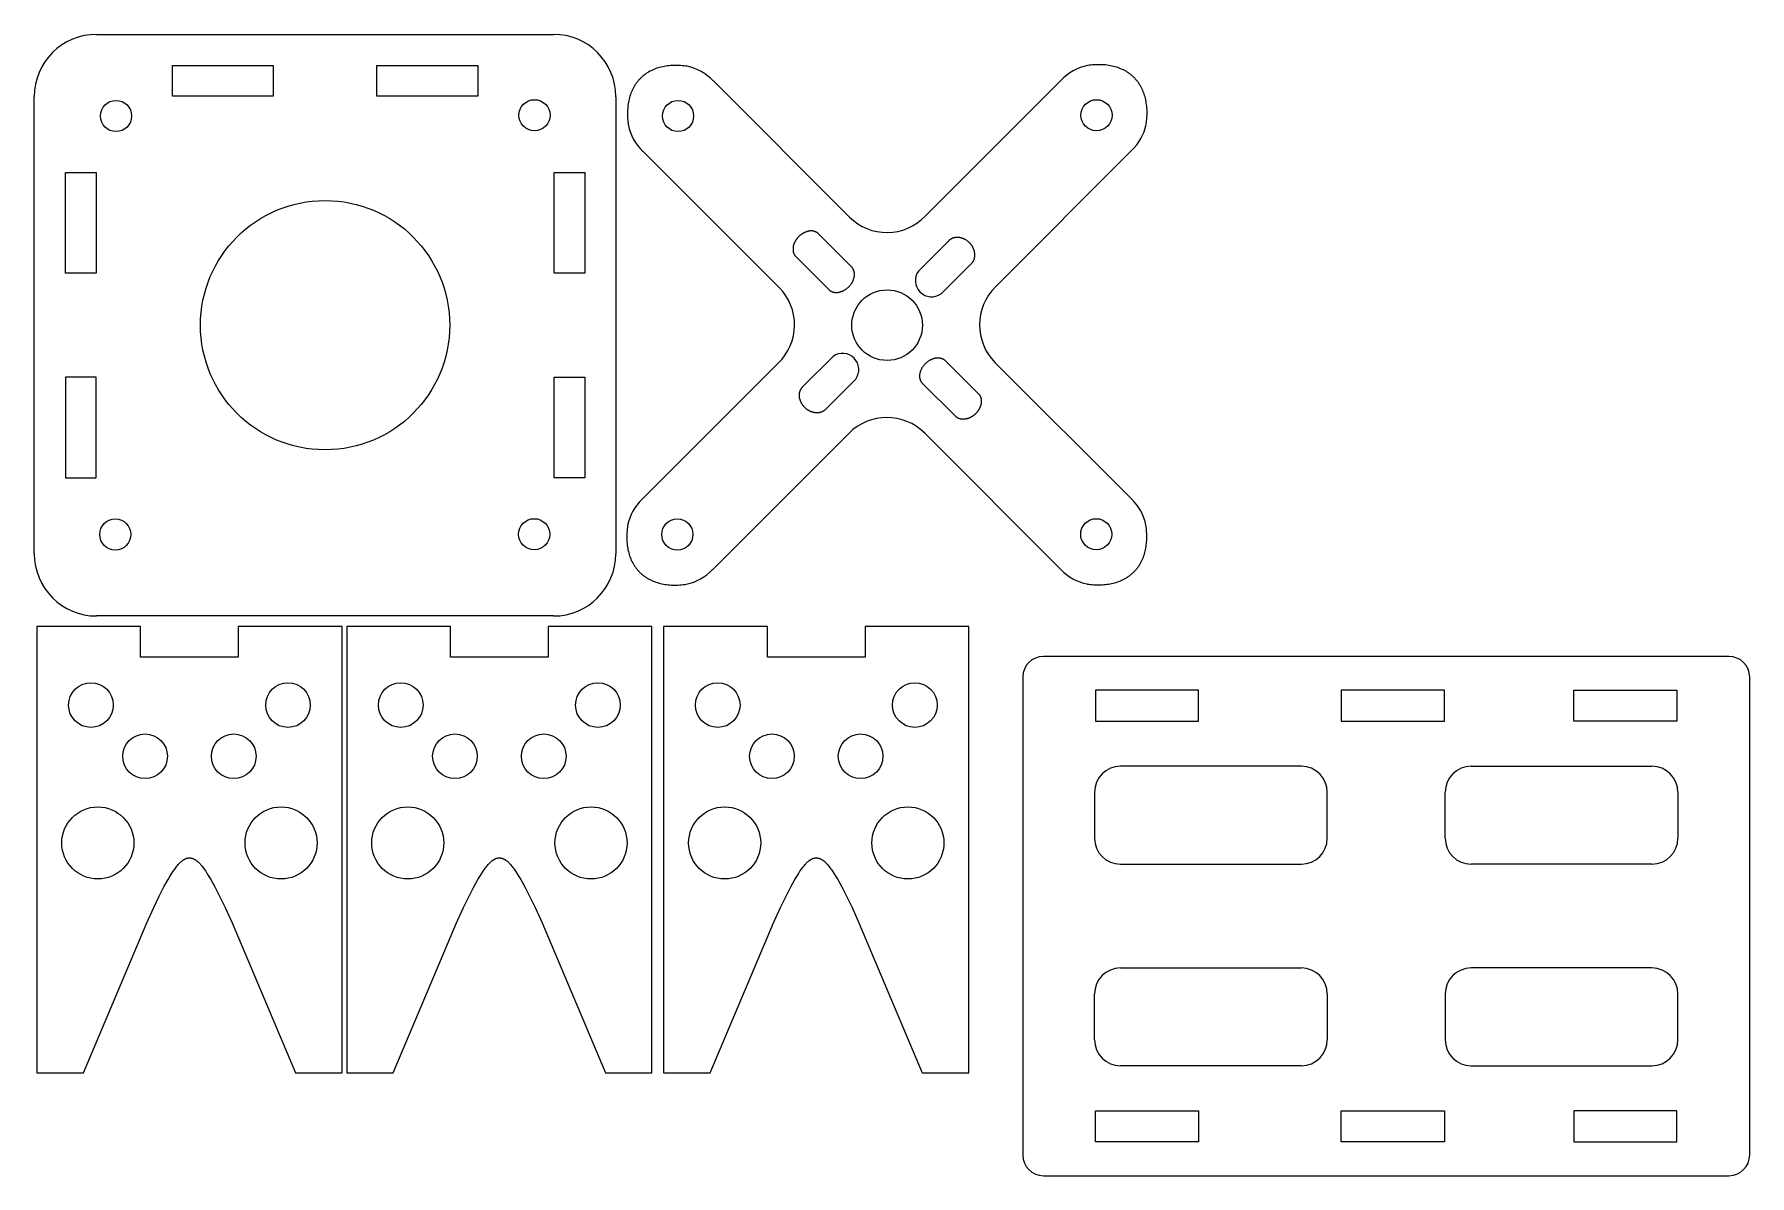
# Model space of a CAD drawing. Extents: x -44 to 122, y -51 to 59.
import ezdxf

# ---------------------------------------------------------------- set-up
doc = ezdxf.new("R2010")
doc.units = 0
doc.layers.get('0').update_dxf_attribs({"linetype": 'CONTINUOUS'})
doc.layers.add('DEFAULT', color=1, linetype='CONTINUOUS')

msp = doc.modelspace()

# ---------------------------------------------------------------- linework, layer by layer
for p, q in [((29.93, 39.65), (29.91, 39.63)), ((29.96, 39.68), (29.93, 39.65)), ((29.99, 39.71), (29.96, 39.68)), ((30.02, 39.74), (29.99, 39.71)), ((30.05, 39.76), (30.02, 39.74)), ((30.08, 39.79), (30.05, 39.76)), ((30.11, 39.81), (30.08, 39.79)), ((30.14, 39.83), (30.11, 39.81)), ((30.17, 39.86), (30.14, 39.83)), ((30.2, 39.88), (30.17, 39.86)), ((30.23, 39.9), (30.2, 39.88)), ((30.26, 39.92), (30.23, 39.9)), ((30.3, 39.94), (30.26, 39.92)), ((30.33, 39.96), (30.3, 39.94)), ((30.36, 39.98), (30.33, 39.96)), ((30.39, 40), (30.36, 39.98)), ((30.42, 40.02), (30.39, 40)), ((30.46, 40.03), (30.42, 40.02)), ((30.49, 40.05), (30.46, 40.03)), ((30.52, 40.06), (30.49, 40.05)), ((30.55, 40.08), (30.52, 40.06)), ((30.59, 40.09), (30.55, 40.08)), ((30.62, 40.1), (30.59, 40.09)), ((30.65, 40.11), (30.62, 40.1)), ((30.69, 40.13), (30.65, 40.11)), ((30.72, 40.14), (30.69, 40.13)), ((30.75, 40.15), (30.72, 40.14)), ((30.79, 40.16), (30.75, 40.15)), ((30.82, 40.16), (30.79, 40.16)), ((30.85, 40.17), (30.82, 40.16)), ((30.88, 40.18), (30.85, 40.17)), ((30.92, 40.18), (30.88, 40.18)), ((30.95, 40.19), (30.92, 40.18)), ((30.98, 40.19), (30.95, 40.19)), ((31.01, 40.2), (30.98, 40.19)), ((31.05, 40.2), (31.01, 40.2)), ((31.08, 40.2), (31.05, 40.2)), ((31.11, 40.2), (31.08, 40.2)), ((31.14, 40.2), (31.11, 40.2)), ((31.17, 40.2), (31.14, 40.2)), ((31.2, 40.2), (31.17, 40.2)), ((31.24, 40.2), (31.2, 40.2)), ((31.27, 40.2), (31.24, 40.2)), ((31.3, 40.19), (31.27, 40.2)), ((31.33, 40.19), (31.3, 40.19)), ((31.36, 40.18), (31.33, 40.19)), ((31.39, 40.18), (31.36, 40.18)), ((31.42, 40.17), (31.39, 40.18)), ((31.45, 40.16), (31.42, 40.17)), ((31.47, 40.15), (31.45, 40.16)), ((31.5, 40.14), (31.47, 40.15)), ((31.53, 40.13), (31.5, 40.14)), ((31.56, 40.12), (31.53, 40.13)), ((31.58, 40.11), (31.56, 40.12)), ((31.61, 40.1), (31.58, 40.11)), ((31.64, 40.09), (31.61, 40.1)), ((31.66, 40.07), (31.64, 40.09)), ((31.69, 40.06), (31.66, 40.07)), ((31.71, 40.04), (31.69, 40.06)), ((31.74, 40.02), (31.71, 40.04)), ((31.76, 40.01), (31.74, 40.02)), ((31.78, 39.99), (31.76, 40.01)), ((31.81, 39.97), (31.78, 39.99)), ((31.83, 39.95), (31.81, 39.97)), ((31.85, 39.93), (31.83, 39.95)), ((35.03, 36.75), (31.85, 39.93)), ((29.4, 38.64), (29.39, 38.61)), ((29.39, 38.61), (29.39, 38.57)), ((29.39, 38.57), (29.39, 38.54)), ((29.39, 38.54), (29.39, 38.51)), ((29.39, 38.51), (29.39, 38.48)), ((29.39, 38.48), (29.39, 38.45)), ((29.39, 38.45), (29.39, 38.41)), ((29.39, 38.41), (29.39, 38.38)), ((29.39, 38.38), (29.39, 38.35)), ((29.39, 38.35), (29.39, 38.32)), ((29.39, 38.32), (29.4, 38.29)), ((29.41, 38.7), (29.4, 38.67)), ((29.4, 38.67), (29.4, 38.64)), ((29.4, 38.29), (29.4, 38.26)), ((29.4, 38.26), (29.4, 38.23)), ((29.4, 38.23), (29.41, 38.2)), ((29.42, 38.74), (29.41, 38.7)), ((29.41, 38.2), (29.42, 38.17)), ((29.43, 38.8), (29.42, 38.77)), ((29.42, 38.77), (29.42, 38.74)), ((29.42, 38.17), (29.43, 38.14)), ((29.44, 38.83), (29.43, 38.8)), ((29.43, 38.14), (29.43, 38.11)), ((29.43, 38.11), (29.44, 38.08)), ((29.45, 38.87), (29.44, 38.83)), ((29.44, 38.08), (29.45, 38.06)), ((29.46, 38.9), (29.45, 38.87)), ((29.45, 38.06), (29.46, 38.03)), ((29.47, 38.93), (29.46, 38.9)), ((29.46, 38.03), (29.48, 38)), ((29.48, 38.97), (29.47, 38.93)), ((29.5, 39), (29.48, 38.97)), ((29.48, 38), (29.49, 37.98)), ((29.51, 39.03), (29.5, 39)), ((29.52, 39.06), (29.51, 39.03)), ((29.54, 39.1), (29.52, 39.06)), ((29.55, 39.13), (29.54, 39.1)), ((29.57, 39.16), (29.55, 39.13)), ((29.59, 39.19), (29.57, 39.16)), ((29.61, 39.23), (29.59, 39.19)), ((29.62, 39.26), (29.61, 39.23)), ((29.64, 39.29), (29.62, 39.26)), ((29.66, 39.32), (29.64, 39.29)), ((29.69, 39.35), (29.66, 39.32)), ((29.71, 39.39), (29.69, 39.35)), ((29.73, 39.42), (29.71, 39.39)), ((29.75, 39.45), (29.73, 39.42)), ((29.78, 39.48), (29.75, 39.45)), ((29.8, 39.51), (29.78, 39.48)), ((29.83, 39.54), (29.8, 39.51)), ((29.85, 39.57), (29.83, 39.54)), ((29.88, 39.6), (29.85, 39.57)), ((29.91, 39.63), (29.88, 39.6)), ((44.38, 39.25), (41.46, 36.34)), ((44.41, 39.28), (44.38, 39.25)), ((44.43, 39.3), (44.41, 39.28)), ((44.45, 39.32), (44.43, 39.3)), ((44.48, 39.34), (44.45, 39.32)), ((44.51, 39.36), (44.48, 39.34)), ((44.53, 39.38), (44.51, 39.36)), ((44.56, 39.4), (44.53, 39.38)), ((44.59, 39.41), (44.56, 39.4)), ((44.61, 39.43), (44.59, 39.41)), ((44.64, 39.45), (44.61, 39.43)), ((44.67, 39.46), (44.64, 39.45)), ((44.7, 39.47), (44.67, 39.46)), ((44.73, 39.49), (44.7, 39.47)), ((44.76, 39.5), (44.73, 39.49)), ((44.79, 39.51), (44.76, 39.5)), ((44.82, 39.52), (44.79, 39.51)), ((44.85, 39.53), (44.82, 39.52)), ((44.88, 39.54), (44.85, 39.53)), ((44.91, 39.55), (44.88, 39.54)), ((44.95, 39.55), (44.91, 39.55)), ((44.98, 39.56), (44.95, 39.55)), ((45.01, 39.56), (44.98, 39.56)), ((45.04, 39.57), (45.01, 39.56)), ((45.07, 39.57), (45.04, 39.57)), ((45.11, 39.58), (45.07, 39.57)), ((45.14, 39.58), (45.11, 39.58)), ((45.17, 39.58), (45.14, 39.58)), ((45.21, 39.58), (45.17, 39.58)), ((45.24, 39.58), (45.21, 39.58)), ((45.27, 39.58), (45.24, 39.58)), ((45.31, 39.58), (45.27, 39.58)), ((45.34, 39.57), (45.31, 39.58)), ((45.38, 39.57), (45.34, 39.57)), ((45.41, 39.56), (45.38, 39.57)), ((45.44, 39.56), (45.41, 39.56)), ((45.48, 39.55), (45.44, 39.56)), ((45.51, 39.55), (45.48, 39.55)), ((45.55, 39.54), (45.51, 39.55)), ((45.58, 39.53), (45.55, 39.54)), ((45.61, 39.52), (45.58, 39.53)), ((45.65, 39.51), (45.61, 39.52)), ((45.68, 39.5), (45.65, 39.51)), ((45.72, 39.49), (45.68, 39.5)), ((45.75, 39.48), (45.72, 39.49)), ((45.78, 39.46), (45.75, 39.48)), ((45.82, 39.45), (45.78, 39.46)), ((45.85, 39.43), (45.82, 39.45)), ((45.88, 39.42), (45.85, 39.43)), ((45.92, 39.4), (45.88, 39.42)), ((45.95, 39.38), (45.92, 39.4)), ((45.98, 39.37), (45.95, 39.38)), ((46.02, 39.35), (45.98, 39.37)), ((46.05, 39.33), (46.02, 39.35)), ((46.08, 39.31), (46.05, 39.33)), ((46.11, 39.29), (46.08, 39.31)), ((46.14, 39.27), (46.11, 39.29)), ((46.17, 39.24), (46.14, 39.27)), ((46.2, 39.22), (46.17, 39.24)), ((46.24, 39.19), (46.2, 39.22)), ((46.27, 39.17), (46.24, 39.19)), ((46.3, 39.14), (46.27, 39.17)), ((46.32, 39.12), (46.3, 39.14)), ((46.35, 39.09), (46.32, 39.12)), ((46.38, 39.06), (46.35, 39.09)), ((46.41, 39.03), (46.38, 39.06)), ((46.44, 39.01), (46.41, 39.03)), ((46.46, 38.98), (46.44, 39.01)), ((46.49, 38.95), (46.46, 38.98)), ((46.51, 38.92), (46.49, 38.95)), ((46.54, 38.89), (46.51, 38.92)), ((46.56, 38.85), (46.54, 38.89)), ((46.58, 38.82), (46.56, 38.85)), ((46.61, 38.79), (46.58, 38.82)), ((46.63, 38.76), (46.61, 38.79)), ((46.65, 38.73), (46.63, 38.76)), ((46.67, 38.7), (46.65, 38.73)), ((46.69, 38.66), (46.67, 38.7)), ((46.7, 38.63), (46.69, 38.66)), ((46.72, 38.6), (46.7, 38.63)), ((46.74, 38.56), (46.72, 38.6)), ((46.75, 38.53), (46.74, 38.56)), ((46.77, 38.5), (46.75, 38.53)), ((46.78, 38.46), (46.77, 38.5)), ((46.8, 38.43), (46.78, 38.46)), ((46.81, 38.4), (46.8, 38.43)), ((46.82, 38.36), (46.81, 38.4)), ((46.83, 38.33), (46.82, 38.36)), ((46.84, 38.3), (46.83, 38.33)), ((46.85, 38.26), (46.84, 38.3)), ((46.86, 38.23), (46.85, 38.26)), ((46.87, 38.19), (46.86, 38.23)), ((46.87, 38.16), (46.87, 38.19)), ((46.88, 38.12), (46.87, 38.16)), ((46.88, 38.09), (46.88, 38.12)), ((46.89, 38.06), (46.88, 38.09)), ((46.89, 38.02), (46.89, 38.06)), ((46.9, 37.99), (46.89, 38.02)), ((29.49, 37.98), (29.5, 37.95)), ((29.5, 37.95), (29.52, 37.92)), ((29.52, 37.92), (29.53, 37.9)), ((29.53, 37.9), (29.55, 37.87)), ((29.55, 37.87), (29.56, 37.85)), ((29.56, 37.85), (29.58, 37.83)), ((29.58, 37.83), (29.6, 37.8)), ((29.6, 37.8), (29.62, 37.78)), ((29.62, 37.78), (29.64, 37.76)), ((29.64, 37.76), (29.66, 37.74)), ((29.66, 37.74), (32.84, 34.55)), ((35.05, 36.73), (35.03, 36.75)), ((35.06, 36.72), (35.05, 36.73)), ((35.07, 36.7), (35.06, 36.72)), ((35.09, 36.69), (35.07, 36.7)), ((35.1, 36.67), (35.09, 36.69)), ((35.11, 36.66), (35.1, 36.67)), ((35.12, 36.64), (35.11, 36.66)), ((35.13, 36.63), (35.12, 36.64)), ((35.14, 36.61), (35.13, 36.63)), ((35.15, 36.6), (35.14, 36.61)), ((35.16, 36.58), (35.15, 36.6)), ((35.17, 36.56), (35.16, 36.58)), ((35.18, 36.55), (35.17, 36.56)), ((35.19, 36.53), (35.18, 36.55)), ((35.2, 36.51), (35.19, 36.53)), ((35.21, 36.49), (35.2, 36.51)), ((35.22, 36.48), (35.21, 36.49)), ((35.23, 36.46), (35.22, 36.48)), ((35.23, 36.44), (35.23, 36.46)), ((35.24, 36.42), (35.23, 36.44)), ((35.25, 36.4), (35.24, 36.42)), ((35.25, 36.38), (35.25, 36.4)), ((35.26, 36.37), (35.25, 36.38)), ((35.26, 36.35), (35.26, 36.37)), ((35.27, 36.33), (35.26, 36.35)), ((43.66, 34.15), (46.57, 37.06)), ((46.57, 37.06), (46.6, 37.09)), ((46.6, 37.09), (46.62, 37.11)), ((46.62, 37.11), (46.64, 37.14)), ((46.64, 37.14), (46.66, 37.16)), ((46.66, 37.16), (46.68, 37.19)), ((46.68, 37.19), (46.7, 37.21)), ((46.7, 37.21), (46.72, 37.24)), ((46.72, 37.24), (46.73, 37.27)), ((46.73, 37.27), (46.75, 37.29)), ((46.75, 37.29), (46.77, 37.32)), ((46.77, 37.32), (46.78, 37.35)), ((46.78, 37.35), (46.79, 37.38)), ((46.79, 37.38), (46.81, 37.41)), ((46.81, 37.41), (46.82, 37.44)), ((46.82, 37.44), (46.83, 37.47)), ((46.83, 37.47), (46.84, 37.5)), ((46.84, 37.5), (46.85, 37.53)), ((46.85, 37.53), (46.86, 37.56)), ((46.86, 37.56), (46.87, 37.59)), ((46.87, 37.63), (46.88, 37.66)), ((46.87, 37.59), (46.87, 37.63)), ((46.88, 37.69), (46.89, 37.72)), ((46.88, 37.66), (46.88, 37.69)), ((46.89, 37.76), (46.9, 37.79)), ((46.89, 37.72), (46.89, 37.76)), ((46.9, 37.96), (46.9, 37.99)), ((46.9, 37.92), (46.9, 37.96)), ((46.9, 37.89), (46.9, 37.92)), ((46.9, 37.85), (46.9, 37.89)), ((46.9, 37.82), (46.9, 37.85)), ((46.9, 37.79), (46.9, 37.82)), ((34.57, 34.66), (34.61, 34.69)), ((34.61, 34.69), (34.65, 34.73)), ((34.65, 34.73), (34.69, 34.76)), ((34.69, 34.76), (34.72, 34.79)), ((34.72, 34.79), (34.76, 34.83)), ((34.76, 34.83), (34.79, 34.86)), ((34.79, 34.86), (34.83, 34.9)), ((34.83, 34.9), (34.86, 34.94)), ((34.86, 34.94), (34.89, 34.98)), ((34.89, 34.98), (34.93, 35.02)), ((34.93, 35.02), (34.96, 35.05)), ((34.96, 35.05), (34.98, 35.1)), ((34.98, 35.1), (35.01, 35.14)), ((35.01, 35.14), (35.04, 35.18)), ((35.04, 35.18), (35.07, 35.22)), ((35.07, 35.22), (35.09, 35.26)), ((35.09, 35.26), (35.11, 35.31)), ((35.11, 35.31), (35.14, 35.35)), ((35.14, 35.35), (35.16, 35.4)), ((35.16, 35.4), (35.18, 35.44)), ((35.18, 35.44), (35.2, 35.49)), ((35.2, 35.49), (35.21, 35.53)), ((35.21, 35.53), (35.23, 35.58)), ((35.23, 35.58), (35.24, 35.62)), ((35.24, 35.62), (35.26, 35.67)), ((35.26, 35.67), (35.27, 35.71)), ((35.28, 36.31), (35.27, 36.33)), ((35.27, 35.71), (35.28, 35.76)), ((35.28, 36.29), (35.28, 36.31)), ((35.28, 36.27), (35.28, 36.29)), ((35.29, 36.25), (35.28, 36.27)), ((35.28, 35.76), (35.29, 35.8)), ((35.29, 36.23), (35.29, 36.25)), ((35.29, 36.21), (35.29, 36.23)), ((35.3, 36.19), (35.29, 36.21)), ((35.29, 35.85), (35.3, 35.89)), ((35.29, 35.8), (35.29, 35.85)), ((35.3, 36.17), (35.3, 36.19)), ((35.3, 36.15), (35.3, 36.17)), ((35.3, 36.13), (35.3, 36.15)), ((35.31, 36.11), (35.3, 36.13)), ((35.3, 35.93), (35.31, 35.98)), ((35.3, 35.89), (35.3, 35.93)), ((35.31, 36.06), (35.31, 36.11)), ((35.31, 36.02), (35.31, 36.06)), ((35.31, 35.98), (35.31, 36.02)), ((32.84, 34.55), (32.86, 34.54)), ((32.86, 34.54), (32.87, 34.53)), ((32.87, 34.53), (32.88, 34.51)), ((32.88, 34.51), (32.9, 34.5)), ((32.9, 34.5), (32.91, 34.49)), ((32.91, 34.49), (32.93, 34.48)), ((32.93, 34.48), (32.94, 34.47)), ((32.94, 34.47), (32.96, 34.45)), ((32.96, 34.45), (32.98, 34.44)), ((32.98, 34.44), (32.99, 34.43)), ((32.99, 34.43), (33.01, 34.42)), ((33.01, 34.42), (33.02, 34.41)), ((33.02, 34.41), (33.04, 34.4)), ((33.04, 34.4), (33.06, 34.39)), ((33.06, 34.39), (33.08, 34.39)), ((33.08, 34.39), (33.09, 34.38)), ((33.09, 34.38), (33.11, 34.37)), ((33.11, 34.37), (33.13, 34.36)), ((33.13, 34.36), (33.15, 34.35)), ((33.15, 34.35), (33.17, 34.35)), ((33.17, 34.35), (33.18, 34.34)), ((33.18, 34.34), (33.2, 34.33)), ((33.2, 34.33), (33.22, 34.33)), ((33.22, 34.33), (33.24, 34.32)), ((33.24, 34.32), (33.26, 34.32)), ((33.26, 34.32), (33.28, 34.31)), ((33.28, 34.31), (33.3, 34.31)), ((33.3, 34.31), (33.32, 34.3)), ((33.32, 34.3), (33.34, 34.3)), ((33.34, 34.3), (33.36, 34.3)), ((33.36, 34.3), (33.38, 34.29)), ((33.38, 34.29), (33.4, 34.29)), ((33.4, 34.29), (33.42, 34.29)), ((33.42, 34.29), (33.44, 34.28)), ((33.44, 34.28), (33.46, 34.28)), ((33.46, 34.28), (33.48, 34.28)), ((33.48, 34.28), (33.52, 34.28)), ((33.52, 34.28), (33.57, 34.28)), ((33.57, 34.28), (33.61, 34.28)), ((33.61, 34.28), (33.65, 34.28)), ((33.65, 34.28), (33.7, 34.29)), ((33.7, 34.29), (33.74, 34.29)), ((33.74, 34.29), (33.78, 34.3)), ((33.78, 34.3), (33.83, 34.31)), ((33.83, 34.31), (33.87, 34.32)), ((33.87, 34.32), (33.92, 34.33)), ((33.92, 34.33), (33.96, 34.34)), ((33.96, 34.34), (34.01, 34.36)), ((34.01, 34.36), (34.06, 34.37)), ((34.06, 34.37), (34.1, 34.39)), ((34.1, 34.39), (34.15, 34.41)), ((34.15, 34.41), (34.19, 34.43)), ((34.19, 34.43), (34.24, 34.45)), ((34.24, 34.45), (34.28, 34.47)), ((34.28, 34.47), (34.32, 34.5)), ((34.32, 34.5), (34.37, 34.52)), ((34.37, 34.52), (34.41, 34.55)), ((34.41, 34.55), (34.45, 34.57)), ((34.45, 34.57), (34.49, 34.6)), ((34.49, 34.6), (34.53, 34.63)), ((34.53, 34.63), (34.57, 34.66)), ((30.33, 25.21), (33.25, 28.12)), ((41.61, 26.42), (41.62, 26.47)), ((41.62, 26.47), (41.63, 26.51)), ((41.63, 26.51), (41.64, 26.55)), ((41.64, 26.55), (41.65, 26.6)), ((41.65, 26.6), (41.66, 26.65)), ((41.66, 26.65), (41.68, 26.69)), ((41.68, 26.69), (41.69, 26.74)), ((41.69, 26.74), (41.71, 26.78)), ((41.71, 26.78), (41.73, 26.83)), ((41.73, 26.83), (41.75, 26.87)), ((41.75, 26.87), (41.77, 26.92)), ((41.77, 26.92), (41.79, 26.96)), ((41.79, 26.96), (41.82, 27)), ((41.82, 27), (41.84, 27.05)), ((41.84, 27.05), (41.87, 27.09)), ((41.87, 27.09), (41.89, 27.13)), ((41.89, 27.13), (41.92, 27.17)), ((41.92, 27.17), (41.95, 27.21)), ((41.95, 27.21), (41.98, 27.25)), ((41.98, 27.25), (42.01, 27.29)), ((42.01, 27.29), (42.04, 27.33)), ((42.04, 27.33), (42.08, 27.37)), ((42.08, 27.37), (42.11, 27.4)), ((42.11, 27.4), (42.15, 27.44)), ((42.15, 27.44), (42.18, 27.47)), ((42.18, 27.47), (42.22, 27.51)), ((42.22, 27.51), (42.26, 27.54)), ((42.26, 27.54), (42.3, 27.57)), ((42.3, 27.57), (42.33, 27.61)), ((42.33, 27.61), (42.37, 27.64)), ((42.37, 27.64), (42.41, 27.67)), ((42.41, 27.67), (42.46, 27.69)), ((42.46, 27.69), (42.5, 27.72)), ((42.5, 27.72), (42.54, 27.75)), ((42.54, 27.75), (42.58, 27.77)), ((42.58, 27.77), (42.63, 27.8)), ((42.63, 27.8), (42.67, 27.82)), ((42.67, 27.82), (42.71, 27.84)), ((42.71, 27.84), (42.76, 27.86)), ((42.76, 27.86), (42.81, 27.88)), ((42.81, 27.88), (42.85, 27.89)), ((42.85, 27.89), (42.9, 27.91)), ((42.9, 27.91), (42.94, 27.93)), ((42.94, 27.93), (42.99, 27.94)), ((42.99, 27.94), (43.03, 27.95)), ((43.03, 27.95), (43.08, 27.96)), ((43.08, 27.96), (43.12, 27.97)), ((43.12, 27.97), (43.17, 27.97)), ((43.17, 27.97), (43.21, 27.98)), ((43.21, 27.98), (43.25, 27.98)), ((43.25, 27.98), (43.3, 27.99)), ((43.3, 27.99), (43.34, 27.99)), ((43.34, 27.99), (43.38, 27.99)), ((43.38, 27.99), (43.42, 27.99)), ((43.42, 27.99), (43.45, 27.98)), ((43.45, 27.98), (43.47, 27.98)), ((43.47, 27.98), (43.49, 27.98)), ((43.49, 27.98), (43.51, 27.98)), ((43.51, 27.98), (43.53, 27.98)), ((43.53, 27.98), (43.55, 27.97)), ((43.55, 27.97), (43.57, 27.97)), ((43.57, 27.97), (43.59, 27.96)), ((43.59, 27.96), (43.61, 27.96)), ((43.61, 27.96), (43.63, 27.96)), ((43.63, 27.96), (43.65, 27.95)), ((43.65, 27.95), (43.67, 27.95)), ((43.67, 27.95), (43.68, 27.94)), ((43.68, 27.94), (43.7, 27.93)), ((43.7, 27.93), (43.72, 27.93)), ((43.72, 27.93), (43.74, 27.92)), ((43.74, 27.92), (43.76, 27.91)), ((43.76, 27.91), (43.78, 27.91)), ((43.78, 27.91), (43.8, 27.9)), ((43.8, 27.9), (43.81, 27.89)), ((43.81, 27.89), (43.83, 27.88)), ((43.83, 27.88), (43.85, 27.87)), ((43.85, 27.87), (43.86, 27.86)), ((43.86, 27.86), (43.88, 27.85)), ((43.88, 27.85), (43.9, 27.84)), ((43.9, 27.84), (43.91, 27.83)), ((43.91, 27.83), (43.93, 27.82)), ((43.93, 27.82), (43.95, 27.81)), ((43.95, 27.81), (43.96, 27.8)), ((43.96, 27.8), (43.98, 27.79)), ((43.98, 27.79), (43.99, 27.78)), ((43.99, 27.78), (44.01, 27.77)), ((44.01, 27.77), (44.02, 27.75)), ((44.02, 27.75), (44.04, 27.74)), ((44.04, 27.74), (44.05, 27.73)), ((44.05, 27.73), (44.07, 27.71)), ((44.07, 27.71), (47.25, 24.53)), ((30.07, 24.77), (30.08, 24.8)), ((30.08, 24.8), (30.09, 24.83)), ((30.09, 24.83), (30.1, 24.86)), ((30.1, 24.86), (30.11, 24.89)), ((30.11, 24.89), (30.13, 24.92)), ((30.13, 24.92), (30.14, 24.94)), ((30.14, 24.94), (30.16, 24.97)), ((30.16, 24.97), (30.17, 25)), ((30.17, 25), (30.19, 25.03)), ((30.19, 25.03), (30.21, 25.05)), ((30.21, 25.05), (30.23, 25.08)), ((30.23, 25.08), (30.25, 25.11)), ((30.25, 25.11), (30.27, 25.13)), ((30.27, 25.13), (30.29, 25.16)), ((30.29, 25.16), (30.31, 25.18)), ((30.31, 25.18), (30.33, 25.21)), ((35.44, 25.93), (32.52, 23.01)), ((41.6, 26.33), (41.61, 26.38)), ((41.6, 26.29), (41.6, 26.33)), ((41.6, 26.25), (41.6, 26.29)), ((41.6, 26.2), (41.6, 26.25)), ((41.6, 26.16), (41.6, 26.2)), ((41.6, 26.14), (41.6, 26.16)), ((41.6, 26.12), (41.6, 26.14)), ((41.61, 26.1), (41.6, 26.12)), ((41.61, 26.38), (41.61, 26.42)), ((41.61, 26.08), (41.61, 26.1)), ((41.61, 26.06), (41.61, 26.08)), ((41.61, 26.04), (41.61, 26.06)), ((41.62, 26.02), (41.61, 26.04)), ((41.62, 26), (41.62, 26.02)), ((41.63, 25.98), (41.62, 26)), ((41.63, 25.96), (41.63, 25.98)), ((41.64, 25.94), (41.63, 25.96)), ((41.64, 25.92), (41.64, 25.94)), ((41.65, 25.9), (41.64, 25.92)), ((41.65, 25.88), (41.65, 25.9)), ((41.66, 25.86), (41.65, 25.88)), ((41.67, 25.85), (41.66, 25.86)), ((41.67, 25.83), (41.67, 25.85)), ((41.68, 25.81), (41.67, 25.83)), ((41.69, 25.79), (41.68, 25.81)), ((41.7, 25.77), (41.69, 25.79)), ((41.71, 25.76), (41.7, 25.77)), ((41.71, 25.74), (41.71, 25.76)), ((41.72, 25.72), (41.71, 25.74)), ((41.73, 25.71), (41.72, 25.72)), ((41.74, 25.69), (41.73, 25.71)), ((41.75, 25.67), (41.74, 25.69)), ((41.76, 25.66), (41.75, 25.67)), ((41.77, 25.64), (41.76, 25.66)), ((41.79, 25.62), (41.77, 25.64)), ((41.8, 25.61), (41.79, 25.62)), ((41.81, 25.59), (41.8, 25.61)), ((41.82, 25.58), (41.81, 25.59)), ((41.83, 25.56), (41.82, 25.58)), ((41.85, 25.55), (41.83, 25.56)), ((41.86, 25.54), (41.85, 25.55)), ((41.87, 25.52), (41.86, 25.54)), ((45.06, 22.34), (41.87, 25.52)), ((30.01, 24.51), (30.02, 24.55)), ((30.01, 24.48), (30.01, 24.51)), ((30.01, 24.45), (30.01, 24.48)), ((30.01, 24.41), (30.01, 24.45)), ((30.01, 24.38), (30.01, 24.41)), ((30.01, 24.35), (30.01, 24.38)), ((30.01, 24.31), (30.01, 24.35)), ((30.01, 24.28), (30.01, 24.31)), ((30.01, 24.24), (30.01, 24.28)), ((30.02, 24.21), (30.01, 24.24)), ((30.02, 24.58), (30.03, 24.61)), ((30.02, 24.55), (30.02, 24.58)), ((30.02, 24.18), (30.02, 24.21)), ((30.03, 24.14), (30.02, 24.18)), ((30.03, 24.64), (30.04, 24.67)), ((30.03, 24.61), (30.03, 24.64)), ((30.03, 24.11), (30.03, 24.14)), ((30.04, 24.07), (30.03, 24.11)), ((30.04, 24.67), (30.05, 24.7)), ((30.05, 24.04), (30.04, 24.07)), ((30.05, 24.7), (30.06, 24.74)), ((30.06, 24.01), (30.05, 24.04)), ((30.06, 24.74), (30.07, 24.77)), ((30.07, 23.97), (30.06, 24.01)), ((30.08, 23.94), (30.07, 23.97)), ((30.09, 23.9), (30.08, 23.94)), ((30.1, 23.87), (30.09, 23.9)), ((30.11, 23.84), (30.1, 23.87)), ((30.12, 23.8), (30.11, 23.84)), ((30.14, 23.77), (30.12, 23.8)), ((30.15, 23.74), (30.14, 23.77)), ((30.17, 23.7), (30.15, 23.74)), ((30.19, 23.67), (30.17, 23.7)), ((30.2, 23.64), (30.19, 23.67)), ((30.22, 23.6), (30.2, 23.64)), ((30.24, 23.57), (30.22, 23.6)), ((30.26, 23.54), (30.24, 23.57)), ((30.28, 23.51), (30.26, 23.54)), ((30.3, 23.48), (30.28, 23.51)), ((30.32, 23.44), (30.3, 23.48)), ((30.34, 23.41), (30.32, 23.44)), ((30.37, 23.38), (30.34, 23.41)), ((30.39, 23.35), (30.37, 23.38)), ((30.42, 23.32), (30.39, 23.35)), ((30.44, 23.29), (30.42, 23.32)), ((30.47, 23.26), (30.44, 23.29)), ((30.5, 23.23), (30.47, 23.26)), ((30.52, 23.2), (30.5, 23.23)), ((30.55, 23.18), (30.52, 23.2)), ((30.58, 23.15), (30.55, 23.18)), ((30.61, 23.12), (30.58, 23.15)), ((47.25, 24.53), (47.27, 24.51)), ((47.27, 24.51), (47.29, 24.49)), ((47.29, 24.49), (47.31, 24.47)), ((47.31, 24.47), (47.33, 24.44)), ((47.33, 24.44), (47.34, 24.42)), ((47.34, 24.42), (47.36, 24.39)), ((47.35, 23.14), (47.34, 23.1)), ((47.37, 23.17), (47.35, 23.14)), ((47.36, 24.39), (47.38, 24.37)), ((47.38, 23.2), (47.37, 23.17)), ((47.38, 24.37), (47.39, 24.34)), ((47.4, 23.24), (47.38, 23.2)), ((47.39, 24.34), (47.4, 24.32)), ((47.4, 24.32), (47.42, 24.29)), ((47.41, 23.27), (47.4, 23.24)), ((47.42, 23.3), (47.41, 23.27)), ((47.42, 24.29), (47.43, 24.27)), ((47.43, 23.33), (47.42, 23.3)), ((47.43, 24.27), (47.44, 24.24)), ((47.45, 23.37), (47.43, 23.33)), ((47.44, 24.24), (47.45, 24.21)), ((47.45, 24.21), (47.46, 24.18)), ((47.46, 23.4), (47.45, 23.37)), ((47.46, 24.18), (47.47, 24.15)), ((47.47, 23.43), (47.46, 23.4)), ((47.47, 24.15), (47.48, 24.13)), ((47.48, 23.5), (47.47, 23.47)), ((47.47, 23.47), (47.47, 23.43)), ((47.48, 24.13), (47.49, 24.1)), ((47.49, 23.53), (47.48, 23.5)), ((47.49, 24.1), (47.5, 24.07)), ((47.5, 23.56), (47.49, 23.53)), ((47.5, 24.07), (47.5, 24.04)), ((47.5, 24.04), (47.51, 24.01)), ((47.51, 23.63), (47.5, 23.6)), ((47.5, 23.6), (47.5, 23.56)), ((47.51, 24.01), (47.51, 23.98)), ((47.51, 23.98), (47.51, 23.95)), ((47.51, 23.95), (47.52, 23.92)), ((47.52, 23.69), (47.51, 23.66)), ((47.51, 23.66), (47.51, 23.63)), ((47.52, 23.92), (47.52, 23.88)), ((47.52, 23.88), (47.52, 23.85)), ((47.52, 23.85), (47.52, 23.82)), ((47.52, 23.82), (47.52, 23.79)), ((47.52, 23.79), (47.52, 23.76)), ((47.52, 23.76), (47.52, 23.73)), ((47.52, 23.73), (47.52, 23.69)), ((30.64, 23.1), (30.61, 23.12)), ((30.67, 23.07), (30.64, 23.1)), ((30.7, 23.05), (30.67, 23.07)), ((30.73, 23.02), (30.7, 23.05)), ((30.76, 23), (30.73, 23.02)), ((30.79, 22.98), (30.76, 23)), ((30.83, 22.96), (30.79, 22.98)), ((30.86, 22.94), (30.83, 22.96)), ((30.89, 22.92), (30.86, 22.94)), ((30.92, 22.9), (30.89, 22.92)), ((30.96, 22.88), (30.92, 22.9)), ((30.99, 22.87), (30.96, 22.88)), ((31.02, 22.85), (30.99, 22.87)), ((31.06, 22.83), (31.02, 22.85)), ((31.09, 22.82), (31.06, 22.83)), ((31.12, 22.8), (31.09, 22.82)), ((31.16, 22.79), (31.12, 22.8)), ((31.19, 22.78), (31.16, 22.79)), ((31.22, 22.77), (31.19, 22.78)), ((31.26, 22.76), (31.22, 22.77)), ((31.29, 22.75), (31.26, 22.76)), ((31.33, 22.74), (31.29, 22.75)), ((31.36, 22.73), (31.33, 22.74)), ((31.39, 22.72), (31.36, 22.73)), ((31.43, 22.71), (31.39, 22.72)), ((31.46, 22.71), (31.43, 22.71)), ((31.5, 22.7), (31.46, 22.71)), ((31.53, 22.7), (31.5, 22.7)), ((31.56, 22.69), (31.53, 22.7)), ((31.6, 22.69), (31.56, 22.69)), ((31.63, 22.69), (31.6, 22.69)), ((31.67, 22.69), (31.63, 22.69)), ((31.7, 22.69), (31.67, 22.69)), ((31.73, 22.69), (31.7, 22.69)), ((31.77, 22.69), (31.73, 22.69)), ((31.8, 22.69), (31.77, 22.69)), ((31.83, 22.69), (31.8, 22.69)), ((31.86, 22.7), (31.83, 22.69)), ((31.9, 22.7), (31.86, 22.7)), ((31.93, 22.71), (31.9, 22.7)), ((31.96, 22.71), (31.93, 22.71)), ((31.99, 22.72), (31.96, 22.71)), ((32.02, 22.73), (31.99, 22.72)), ((32.06, 22.74), (32.02, 22.73)), ((32.09, 22.75), (32.06, 22.74)), ((32.12, 22.76), (32.09, 22.75)), ((32.15, 22.77), (32.12, 22.76)), ((32.18, 22.78), (32.15, 22.77)), ((32.21, 22.79), (32.18, 22.78)), ((32.24, 22.81), (32.21, 22.79)), ((32.26, 22.82), (32.24, 22.81)), ((32.29, 22.84), (32.26, 22.82)), ((32.32, 22.85), (32.29, 22.84)), ((32.35, 22.87), (32.32, 22.85)), ((32.37, 22.89), (32.35, 22.87)), ((32.4, 22.91), (32.37, 22.89)), ((32.43, 22.93), (32.4, 22.91)), ((32.45, 22.95), (32.43, 22.93)), ((32.48, 22.97), (32.45, 22.95)), ((32.5, 22.99), (32.48, 22.97)), ((32.52, 23.01), (32.5, 22.99)), ((45.08, 22.32), (45.06, 22.34)), ((45.1, 22.3), (45.08, 22.32)), ((45.12, 22.28), (45.1, 22.3)), ((45.14, 22.26), (45.12, 22.28)), ((45.17, 22.24), (45.14, 22.26)), ((45.19, 22.23), (45.17, 22.24)), ((45.22, 22.21), (45.19, 22.23)), ((45.24, 22.2), (45.22, 22.21)), ((45.27, 22.18), (45.24, 22.2)), ((45.3, 22.17), (45.27, 22.18)), ((45.32, 22.16), (45.3, 22.17)), ((45.35, 22.14), (45.32, 22.16)), ((45.38, 22.13), (45.35, 22.14)), ((45.4, 22.12), (45.38, 22.13)), ((45.43, 22.11), (45.4, 22.12)), ((45.46, 22.11), (45.43, 22.11)), ((45.49, 22.1), (45.46, 22.11)), ((45.52, 22.09), (45.49, 22.1)), ((45.55, 22.09), (45.52, 22.09)), ((45.58, 22.08), (45.55, 22.09)), ((45.61, 22.08), (45.58, 22.08)), ((45.64, 22.07), (45.61, 22.08)), ((45.67, 22.07), (45.64, 22.07)), ((45.7, 22.07), (45.67, 22.07)), ((45.73, 22.07), (45.7, 22.07)), ((45.76, 22.07), (45.73, 22.07)), ((45.8, 22.07), (45.76, 22.07)), ((45.83, 22.07), (45.8, 22.07)), ((45.86, 22.07), (45.83, 22.07)), ((45.89, 22.07), (45.86, 22.07)), ((45.92, 22.08), (45.89, 22.07)), ((45.96, 22.08), (45.92, 22.08)), ((45.99, 22.08), (45.96, 22.08)), ((46.02, 22.09), (45.99, 22.08)), ((46.06, 22.1), (46.02, 22.09)), ((46.09, 22.1), (46.06, 22.1)), ((46.12, 22.11), (46.09, 22.1)), ((46.15, 22.12), (46.12, 22.11)), ((46.19, 22.13), (46.15, 22.12)), ((46.22, 22.14), (46.19, 22.13)), ((46.25, 22.15), (46.22, 22.14)), ((46.29, 22.16), (46.25, 22.15)), ((46.32, 22.18), (46.29, 22.16)), ((46.35, 22.19), (46.32, 22.18)), ((46.38, 22.2), (46.35, 22.19)), ((46.42, 22.22), (46.38, 22.2)), ((46.45, 22.24), (46.42, 22.22)), ((46.48, 22.25), (46.45, 22.24)), ((46.51, 22.27), (46.48, 22.25)), ((46.55, 22.29), (46.51, 22.27)), ((46.58, 22.31), (46.55, 22.29)), ((46.61, 22.32), (46.58, 22.31)), ((46.64, 22.34), (46.61, 22.32)), ((46.67, 22.37), (46.64, 22.34)), ((46.7, 22.39), (46.67, 22.37)), ((46.74, 22.41), (46.7, 22.39)), ((46.77, 22.43), (46.74, 22.41)), ((46.8, 22.46), (46.77, 22.43)), ((46.83, 22.48), (46.8, 22.46)), ((46.86, 22.51), (46.83, 22.48)), ((46.89, 22.53), (46.86, 22.51)), ((46.92, 22.56), (46.89, 22.53)), ((46.94, 22.59), (46.92, 22.56)), ((46.97, 22.61), (46.94, 22.59)), ((47, 22.64), (46.97, 22.61)), ((47.03, 22.67), (47, 22.64)), ((47.06, 22.7), (47.03, 22.67)), ((47.08, 22.73), (47.06, 22.7)), ((47.11, 22.76), (47.08, 22.73)), ((47.13, 22.79), (47.11, 22.76)), ((47.15, 22.82), (47.13, 22.79)), ((47.18, 22.85), (47.15, 22.82)), ((47.2, 22.88), (47.18, 22.85)), ((47.22, 22.91), (47.2, 22.88)), ((47.24, 22.94), (47.22, 22.91)), ((47.26, 22.98), (47.24, 22.94)), ((47.28, 23.01), (47.26, 22.98)), ((47.3, 23.04), (47.28, 23.01)), ((47.32, 23.07), (47.3, 23.04)), ((47.34, 23.1), (47.32, 23.07))]:
    msp.add_line(p, q)
msp.add_circle((38.45, 31.13), 3.4)
for centre, start, end in [((42.74, 35.43), 144.5174, 305.4826), ((34.16, 26.84), 324.5174, 125.4826)]:
    msp.add_arc(centre, 1.57, start, end)
at = {"layer": 'DEFAULT'}
for p, q in [((-37.67, 59.13), (6.33, 59.13)), ((58.06, 56.17), (57.9, 56.15)), ((58.22, 56.18), (58.06, 56.17)), ((58.39, 56.19), (58.22, 56.18)), ((58.55, 56.2), (58.39, 56.19)), ((58.71, 56.21), (58.55, 56.2)), ((58.86, 56.21), (58.71, 56.21)), ((59.02, 56.21), (58.86, 56.21)), ((59.18, 56.2), (59.02, 56.21)), ((59.34, 56.19), (59.18, 56.2)), ((59.49, 56.18), (59.34, 56.19)), ((59.64, 56.16), (59.49, 56.18)), ((-30.37, 56.13), (-20.67, 56.13)), ((-30.37, 53.18), (-30.37, 56.13)), ((-20.67, 56.13), (-20.67, 53.18)), ((-10.67, 56.13), (-0.97, 56.13)), ((-10.67, 53.18), (-10.67, 56.13)), ((-0.97, 56.13), (-0.97, 53.18)), ((14.37, 54.52), (14.33, 54.47)), ((14.41, 54.58), (14.37, 54.52)), ((14.46, 54.63), (14.41, 54.58)), ((14.5, 54.69), (14.46, 54.63)), ((14.55, 54.74), (14.5, 54.69)), ((14.6, 54.79), (14.55, 54.74)), ((14.64, 54.84), (14.6, 54.79)), ((14.69, 54.89), (14.64, 54.84)), ((14.74, 54.94), (14.69, 54.89)), ((14.79, 54.99), (14.74, 54.94)), ((14.85, 55.04), (14.79, 54.99)), ((14.9, 55.09), (14.85, 55.04)), ((14.95, 55.13), (14.9, 55.09)), ((15.01, 55.18), (14.95, 55.13)), ((15.06, 55.22), (15.01, 55.18)), ((15.12, 55.26), (15.06, 55.22)), ((15.18, 55.3), (15.12, 55.26)), ((15.23, 55.34), (15.18, 55.3)), ((15.29, 55.38), (15.23, 55.34)), ((15.35, 55.42), (15.29, 55.38)), ((15.41, 55.46), (15.35, 55.42)), ((15.47, 55.5), (15.41, 55.46)), ((15.6, 55.57), (15.47, 55.5)), ((15.73, 55.63), (15.6, 55.57)), ((15.86, 55.69), (15.73, 55.63)), ((15.99, 55.75), (15.86, 55.69)), ((16.12, 55.81), (15.99, 55.75)), ((16.26, 55.86), (16.12, 55.81)), ((16.4, 55.9), (16.26, 55.86)), ((16.54, 55.94), (16.4, 55.9)), ((16.69, 55.98), (16.54, 55.94)), ((16.84, 56.01), (16.69, 55.98)), ((16.98, 56.04), (16.84, 56.01)), ((17.13, 56.07), (16.98, 56.04)), ((17.29, 56.09), (17.13, 56.07)), ((17.44, 56.11), (17.29, 56.09)), ((17.59, 56.12), (17.44, 56.11)), ((17.75, 56.13), (17.59, 56.12)), ((17.91, 56.14), (17.75, 56.13)), ((18.07, 56.14), (17.91, 56.14)), ((18.23, 56.14), (18.07, 56.14)), ((18.38, 56.13), (18.23, 56.14)), ((18.55, 56.12), (18.38, 56.13)), ((18.71, 56.11), (18.55, 56.12)), ((18.87, 56.1), (18.71, 56.11)), ((19.03, 56.08), (18.87, 56.1)), ((19.19, 56.06), (19.03, 56.08)), ((34.84, 41.54), (21.72, 54.65)), ((55.21, 54.72), (42.1, 41.61)), ((57.9, 56.15), (57.74, 56.12)), ((59.8, 56.14), (59.64, 56.16)), ((59.95, 56.11), (59.8, 56.14)), ((60.09, 56.08), (59.95, 56.11)), ((60.24, 56.05), (60.09, 56.08)), ((60.39, 56.01), (60.24, 56.05)), ((60.53, 55.97), (60.39, 56.01)), ((60.67, 55.93), (60.53, 55.97)), ((60.81, 55.88), (60.67, 55.93)), ((60.94, 55.82), (60.81, 55.88)), ((61.08, 55.76), (60.94, 55.82)), ((61.21, 55.7), (61.08, 55.76)), ((61.33, 55.64), (61.21, 55.7)), ((61.46, 55.57), (61.33, 55.64)), ((61.52, 55.53), (61.46, 55.57)), ((61.58, 55.49), (61.52, 55.53)), ((61.64, 55.45), (61.58, 55.49)), ((61.7, 55.41), (61.64, 55.45)), ((61.75, 55.37), (61.7, 55.41)), ((61.81, 55.33), (61.75, 55.37)), ((61.87, 55.29), (61.81, 55.33)), ((61.92, 55.25), (61.87, 55.29)), ((61.98, 55.2), (61.92, 55.25)), ((62.03, 55.16), (61.98, 55.2)), ((62.08, 55.11), (62.03, 55.16)), ((62.14, 55.06), (62.08, 55.11)), ((62.19, 55.01), (62.14, 55.06)), ((62.24, 54.96), (62.19, 55.01)), ((62.29, 54.91), (62.24, 54.96)), ((62.34, 54.86), (62.29, 54.91)), ((62.38, 54.81), (62.34, 54.86)), ((62.43, 54.76), (62.38, 54.81)), ((62.47, 54.7), (62.43, 54.76)), ((62.52, 54.65), (62.47, 54.7)), ((62.56, 54.59), (62.52, 54.65)), ((62.61, 54.54), (62.56, 54.59)), ((62.65, 54.48), (62.61, 54.54)), ((-43.67, 9.13), (-43.67, 53.13)), ((-20.67, 53.18), (-30.37, 53.18)), ((-0.97, 53.18), (-10.67, 53.18)), ((12.33, 53.13), (12.33, 9.13)), ((13.61, 52.9), (13.57, 52.75)), ((13.64, 53.04), (13.61, 52.9)), ((13.68, 53.18), (13.64, 53.04)), ((13.73, 53.33), (13.68, 53.18)), ((13.78, 53.46), (13.73, 53.33)), ((13.83, 53.6), (13.78, 53.46)), ((13.89, 53.73), (13.83, 53.6)), ((13.95, 53.86), (13.89, 53.73)), ((14.02, 53.99), (13.95, 53.86)), ((14.09, 54.11), (14.02, 53.99)), ((14.13, 54.17), (14.09, 54.11)), ((14.17, 54.23), (14.13, 54.17)), ((14.2, 54.29), (14.17, 54.23)), ((14.24, 54.35), (14.2, 54.29)), ((14.28, 54.41), (14.24, 54.35)), ((14.33, 54.47), (14.28, 54.41)), ((62.69, 54.42), (62.65, 54.48)), ((62.73, 54.36), (62.69, 54.42)), ((62.77, 54.3), (62.73, 54.36)), ((62.8, 54.24), (62.77, 54.3)), ((62.84, 54.18), (62.8, 54.24)), ((62.91, 54.06), (62.84, 54.18)), ((62.98, 53.93), (62.91, 54.06)), ((63.04, 53.8), (62.98, 53.93)), ((63.1, 53.67), (63.04, 53.8)), ((63.15, 53.53), (63.1, 53.67)), ((63.2, 53.4), (63.15, 53.53)), ((63.25, 53.25), (63.2, 53.4)), ((63.29, 53.11), (63.25, 53.25)), ((63.33, 52.97), (63.29, 53.11)), ((63.36, 52.82), (63.33, 52.97)), ((13.46, 51.84), (13.45, 51.68)), ((13.45, 51.68), (13.45, 51.52)), ((13.45, 51.52), (13.45, 51.36)), ((13.45, 51.36), (13.45, 51.2)), ((13.47, 51.99), (13.46, 51.84)), ((13.48, 52.15), (13.47, 51.99)), ((13.5, 52.3), (13.48, 52.15)), ((13.52, 52.45), (13.5, 52.3)), ((13.54, 52.6), (13.52, 52.45)), ((13.57, 52.75), (13.54, 52.6)), ((63.39, 52.67), (63.36, 52.82)), ((63.41, 52.52), (63.39, 52.67)), ((63.43, 52.37), (63.41, 52.52)), ((63.45, 52.22), (63.43, 52.37)), ((63.47, 52.06), (63.45, 52.22)), ((63.48, 51.91), (63.47, 52.06)), ((63.47, 51.11), (63.48, 51.27)), ((63.48, 51.75), (63.48, 51.91)), ((63.48, 51.59), (63.48, 51.75)), ((63.48, 51.43), (63.48, 51.59)), ((63.48, 51.27), (63.48, 51.43)), ((13.45, 51.2), (13.46, 51.04)), ((13.46, 51.04), (13.48, 50.88)), ((13.48, 50.88), (13.49, 50.72)), ((13.49, 50.72), (13.51, 50.56)), ((13.51, 50.56), (13.53, 50.4)), ((63.4, 50.47), (63.42, 50.63)), ((63.42, 50.63), (63.44, 50.79)), ((63.44, 50.79), (63.46, 50.95)), ((63.46, 50.95), (63.47, 51.11)), ((48.88, 34.82), (61.99, 47.94)), ((14.94, 47.87), (28.05, 34.75)), ((-40.67, 36.13), (-40.67, 45.83)), ((-40.67, 45.83), (-37.72, 45.83)), ((-37.72, 45.83), (-37.72, 36.13)), ((6.38, 36.13), (6.38, 45.83)), ((6.38, 45.83), (9.33, 45.83)), ((9.33, 45.83), (9.33, 36.13)), ((-37.72, 36.13), (-40.67, 36.13)), ((9.33, 36.13), (6.38, 36.13)), ((27.98, 27.49), (14.87, 14.38)), ((61.97, 14.4), (48.85, 27.52)), ((-40.67, 26.13), (-40.67, 16.43)), ((-37.72, 26.13), (-40.67, 26.13)), ((-37.72, 16.43), (-37.72, 26.13)), ((6.38, 16.43), (6.38, 26.13)), ((6.38, 26.13), (9.33, 26.13)), ((9.33, 26.13), (9.33, 16.43)), ((21.65, 7.59), (34.77, 20.71)), ((42.07, 20.73), (55.19, 7.62)), ((-40.67, 16.43), (-37.72, 16.43)), ((9.33, 16.43), (6.38, 16.43)), ((13.44, 11.68), (13.42, 11.52)), ((13.46, 11.85), (13.44, 11.68)), ((63.4, 11.71), (63.37, 11.87)), ((63.42, 11.55), (63.4, 11.71)), ((13.39, 11.2), (13.38, 11.04)), ((13.38, 11.04), (13.38, 10.88)), ((13.38, 10.88), (13.38, 10.72)), ((13.38, 10.72), (13.38, 10.56)), ((13.38, 10.56), (13.39, 10.41)), ((13.41, 11.36), (13.39, 11.2)), ((13.39, 10.41), (13.4, 10.25)), ((13.4, 10.25), (13.41, 10.1)), ((13.42, 11.52), (13.41, 11.36)), ((13.41, 10.1), (13.43, 9.94)), ((13.43, 9.94), (13.45, 9.79)), ((63.39, 9.82), (63.41, 9.97)), ((63.41, 9.97), (63.43, 10.12)), ((63.43, 11.39), (63.42, 11.55)), ((63.44, 11.23), (63.43, 11.39)), ((63.43, 10.12), (63.44, 10.28)), ((63.45, 11.07), (63.44, 11.23)), ((63.44, 10.28), (63.45, 10.43)), ((63.46, 10.91), (63.45, 11.07)), ((63.45, 10.43), (63.46, 10.59)), ((63.46, 10.75), (63.46, 10.91)), ((63.46, 10.59), (63.46, 10.75)), ((13.45, 9.79), (13.47, 9.64)), ((13.47, 9.64), (13.5, 9.49)), ((13.5, 9.49), (13.54, 9.35)), ((13.54, 9.35), (13.57, 9.2)), ((13.57, 9.2), (13.61, 9.06)), ((13.61, 9.06), (13.66, 8.92)), ((13.66, 8.92), (13.71, 8.78)), ((13.71, 8.78), (13.76, 8.64)), ((13.76, 8.64), (13.82, 8.51)), ((13.82, 8.51), (13.88, 8.38)), ((13.88, 8.38), (13.95, 8.25)), ((62.82, 8.15), (62.89, 8.28)), ((62.89, 8.28), (62.95, 8.41)), ((62.95, 8.41), (63.01, 8.54)), ((63.01, 8.54), (63.07, 8.67)), ((63.07, 8.67), (63.13, 8.8)), ((63.13, 8.8), (63.18, 8.94)), ((63.18, 8.94), (63.22, 9.08)), ((63.22, 9.08), (63.26, 9.23)), ((63.26, 9.23), (63.3, 9.37)), ((63.3, 9.37), (63.33, 9.52)), ((63.33, 9.52), (63.36, 9.67)), ((63.36, 9.67), (63.39, 9.82)), ((13.95, 8.25), (14.02, 8.13)), ((14.02, 8.13), (14.06, 8.07)), ((14.06, 8.07), (14.1, 8.01)), ((14.1, 8.01), (14.13, 7.95)), ((14.13, 7.95), (14.17, 7.89)), ((14.17, 7.89), (14.21, 7.83)), ((14.21, 7.83), (14.26, 7.77)), ((14.26, 7.77), (14.3, 7.72)), ((14.3, 7.72), (14.34, 7.66)), ((14.34, 7.66), (14.39, 7.61)), ((14.39, 7.61), (14.43, 7.55)), ((14.43, 7.55), (14.48, 7.5)), ((14.48, 7.5), (14.53, 7.45)), ((14.53, 7.45), (14.57, 7.4)), ((14.57, 7.4), (14.62, 7.35)), ((14.62, 7.35), (14.67, 7.3)), ((14.67, 7.3), (14.72, 7.25)), ((14.72, 7.25), (14.78, 7.2)), ((14.78, 7.2), (14.83, 7.16)), ((14.83, 7.16), (14.88, 7.11)), ((14.88, 7.11), (14.94, 7.07)), ((14.94, 7.07), (14.99, 7.02)), ((14.99, 7.02), (15.05, 6.98)), ((15.05, 6.98), (15.11, 6.94)), ((15.11, 6.94), (15.16, 6.9)), ((15.16, 6.9), (15.22, 6.86)), ((15.22, 6.86), (15.28, 6.82)), ((15.28, 6.82), (15.34, 6.78)), ((15.34, 6.78), (15.4, 6.75)), ((15.4, 6.75), (15.53, 6.68)), ((15.53, 6.68), (15.66, 6.61)), ((15.66, 6.61), (15.79, 6.55)), ((61.05, 6.57), (61.18, 6.63)), ((61.18, 6.63), (61.31, 6.7)), ((61.31, 6.7), (61.43, 6.77)), ((61.43, 6.77), (61.49, 6.81)), ((61.49, 6.81), (61.55, 6.85)), ((61.55, 6.85), (61.61, 6.88)), ((61.61, 6.88), (61.67, 6.92)), ((61.67, 6.92), (61.73, 6.96)), ((61.73, 6.96), (61.79, 7.01)), ((61.79, 7.01), (61.84, 7.05)), ((61.84, 7.05), (61.9, 7.09)), ((61.9, 7.09), (61.95, 7.14)), ((61.95, 7.14), (62.01, 7.18)), ((62.01, 7.18), (62.06, 7.23)), ((62.06, 7.23), (62.11, 7.28)), ((62.11, 7.28), (62.16, 7.32)), ((62.16, 7.32), (62.21, 7.37)), ((62.21, 7.37), (62.26, 7.42)), ((62.26, 7.42), (62.31, 7.47)), ((62.31, 7.47), (62.36, 7.53)), ((62.36, 7.53), (62.4, 7.58)), ((62.4, 7.58), (62.45, 7.63)), ((62.45, 7.63), (62.49, 7.69)), ((62.49, 7.69), (62.54, 7.74)), ((62.54, 7.74), (62.58, 7.8)), ((62.58, 7.8), (62.62, 7.86)), ((62.62, 7.86), (62.66, 7.91)), ((62.66, 7.91), (62.7, 7.97)), ((62.7, 7.97), (62.74, 8.03)), ((62.74, 8.03), (62.78, 8.09)), ((62.78, 8.09), (62.82, 8.15)), ((15.79, 6.55), (15.92, 6.49)), ((15.92, 6.49), (16.05, 6.44)), ((16.05, 6.44), (16.19, 6.39)), ((16.19, 6.39), (16.33, 6.34)), ((16.33, 6.34), (16.47, 6.3)), ((16.47, 6.3), (16.62, 6.26)), ((16.62, 6.26), (16.77, 6.23)), ((16.77, 6.23), (16.91, 6.2)), ((16.91, 6.2), (17.06, 6.17)), ((17.06, 6.17), (17.22, 6.15)), ((17.22, 6.15), (17.37, 6.13)), ((17.37, 6.13), (17.52, 6.12)), ((17.52, 6.12), (17.68, 6.11)), ((17.68, 6.11), (17.84, 6.11)), ((17.84, 6.11), (18, 6.1)), ((18, 6.1), (18.16, 6.1)), ((18.16, 6.1), (18.31, 6.11)), ((18.31, 6.11), (18.48, 6.12)), ((18.48, 6.12), (18.64, 6.13)), ((18.64, 6.13), (18.8, 6.15)), ((18.8, 6.15), (18.96, 6.17)), ((18.96, 6.17), (19.12, 6.19)), ((57.72, 6.21), (57.88, 6.19)), ((57.88, 6.19), (58.04, 6.17)), ((58.04, 6.17), (58.2, 6.16)), ((58.2, 6.16), (58.36, 6.14)), ((58.36, 6.14), (58.52, 6.13)), ((58.52, 6.13), (58.68, 6.13)), ((58.68, 6.13), (58.84, 6.13)), ((58.84, 6.13), (59, 6.13)), ((59, 6.13), (59.16, 6.14)), ((59.16, 6.14), (59.31, 6.15)), ((59.31, 6.15), (59.47, 6.16)), ((59.47, 6.16), (59.62, 6.18)), ((59.62, 6.18), (59.77, 6.2)), ((59.77, 6.2), (59.92, 6.22)), ((59.92, 6.22), (60.07, 6.25)), ((60.07, 6.25), (60.22, 6.29)), ((60.22, 6.29), (60.36, 6.32)), ((60.36, 6.32), (60.5, 6.37)), ((60.5, 6.37), (60.64, 6.41)), ((60.64, 6.41), (60.78, 6.46)), ((60.78, 6.46), (60.92, 6.51)), ((60.92, 6.51), (61.05, 6.57)), ((-33.73, 2.11), (-43.43, 2.11)), ((-43.43, 2.11), (-43.43, -0.84)), ((6.33, 3.13), (-37.67, 3.13)), ((-33.43, 2.11), (-33.73, 2.11)), ((-33.43, -0.84), (-33.43, 2.11)), ((-23.73, 2.11), (-24.03, 2.11)), ((-24.03, 2.11), (-24.03, -0.84)), ((-14.03, 2.11), (-23.73, 2.11)), ((-14.03, -0.84), (-14.03, 2.11)), ((-3.89, 2.11), (-13.59, 2.11)), ((-13.59, 2.11), (-13.59, -0.84)), ((-3.59, 2.11), (-3.89, 2.11)), ((-3.59, -0.84), (-3.59, 2.11)), ((6.11, 2.11), (5.81, 2.11)), ((5.81, 2.11), (5.81, -0.84)), ((15.81, 2.11), (6.11, 2.11)), ((15.81, -0.84), (15.81, 2.11)), ((26.63, 2.11), (16.93, 2.11)), ((16.93, 2.11), (16.93, -0.84)), ((26.93, 2.11), (26.63, 2.11)), ((26.93, -0.84), (26.93, 2.11)), ((36.63, 2.11), (36.33, 2.11)), ((36.33, 2.11), (36.33, -0.84)), ((46.33, 2.11), (36.63, 2.11)), ((46.33, -0.84), (46.33, 2.11)), ((-43.43, -0.84), (-43.43, -40.84)), ((-24.03, -0.84), (-33.43, -0.84)), ((-14.03, -40.84), (-14.03, -0.84)), ((-13.59, -0.84), (-13.59, -40.84)), ((5.81, -0.84), (-3.59, -0.84)), ((15.81, -40.84), (15.81, -0.84)), ((16.93, -0.84), (16.93, -40.84)), ((36.33, -0.84), (26.93, -0.84)), ((46.33, -40.84), (46.33, -0.84)), ((119.51, -0.76), (53.51, -0.76)), ((51.51, -2.76), (51.51, -48.76)), ((121.51, -48.76), (121.51, -2.76)), ((68.45, -4), (58.51, -4)), ((58.51, -4), (58.51, -7)), ((68.45, -7), (68.45, -4)), ((92.11, -4), (82.18, -4)), ((82.18, -4), (82.18, -7)), ((92.11, -7), (92.11, -4)), ((104.58, -7), (104.58, -4)), ((104.58, -4), (114.51, -4)), ((114.51, -4), (114.51, -7)), ((58.51, -7), (68.45, -7)), ((82.18, -7), (92.11, -7)), ((114.51, -7), (104.58, -7)), ((78.34, -11.34), (60.92, -11.34)), ((94.69, -11.34), (112.1, -11.34)), ((58.42, -13.84), (58.42, -18.26)), ((80.84, -18.26), (80.84, -13.84)), ((92.19, -18.26), (92.19, -13.84)), ((114.6, -13.84), (114.6, -18.26)), ((-30.45, -21.68), (-30.3, -21.45)), ((-30.3, -21.45), (-30.15, -21.24)), ((-30.15, -21.24), (-30.08, -21.14)), ((-30.08, -21.14), (-30.01, -21.05)), ((-30.01, -21.05), (-29.94, -20.96)), ((-29.94, -20.96), (-29.88, -20.88)), ((-29.88, -20.88), (-29.81, -20.81)), ((-29.81, -20.81), (-29.75, -20.74)), ((-29.75, -20.74), (-29.69, -20.67)), ((-29.69, -20.67), (-29.63, -20.61)), ((-29.63, -20.61), (-29.57, -20.55)), ((-29.57, -20.55), (-29.51, -20.5)), ((-29.51, -20.5), (-29.45, -20.45)), ((-29.45, -20.45), (-29.42, -20.43)), ((-29.42, -20.43), (-29.39, -20.41)), ((-29.39, -20.41), (-29.36, -20.39)), ((-29.36, -20.39), (-29.33, -20.37)), ((-29.33, -20.37), (-29.3, -20.35)), ((-29.3, -20.35), (-29.28, -20.33)), ((-29.28, -20.33), (-29.25, -20.31)), ((-29.25, -20.31), (-29.22, -20.3)), ((-29.22, -20.3), (-29.19, -20.28)), ((-29.19, -20.28), (-29.16, -20.27)), ((-29.16, -20.27), (-29.14, -20.25)), ((-29.14, -20.25), (-29.11, -20.24)), ((-29.11, -20.24), (-29.08, -20.23)), ((-29.08, -20.23), (-29.05, -20.22)), ((-29.05, -20.22), (-29.03, -20.21)), ((-29.03, -20.21), (-29, -20.2)), ((-29, -20.2), (-28.97, -20.19)), ((-28.97, -20.19), (-28.95, -20.18)), ((-28.95, -20.18), (-28.92, -20.18)), ((-28.92, -20.18), (-28.89, -20.17)), ((-28.89, -20.17), (-28.86, -20.17)), ((-28.86, -20.17), (-28.84, -20.16)), ((-28.84, -20.16), (-28.81, -20.16)), ((-28.81, -20.16), (-28.78, -20.16)), ((-28.78, -20.16), (-28.76, -20.16)), ((-28.76, -20.16), (-28.73, -20.16)), ((-28.73, -20.16), (-28.7, -20.16)), ((-28.7, -20.16), (-28.68, -20.16)), ((-28.68, -20.16), (-28.65, -20.16)), ((-28.65, -20.16), (-28.62, -20.16)), ((-28.62, -20.16), (-28.6, -20.17)), ((-28.6, -20.17), (-28.57, -20.17)), ((-28.57, -20.17), (-28.54, -20.18)), ((-28.54, -20.18), (-28.52, -20.18)), ((-28.52, -20.18), (-28.49, -20.19)), ((-28.49, -20.19), (-28.46, -20.2)), ((-28.46, -20.2), (-28.43, -20.21)), ((-28.43, -20.21), (-28.41, -20.22)), ((-28.41, -20.22), (-28.38, -20.23)), ((-28.38, -20.23), (-28.35, -20.24)), ((-28.35, -20.24), (-28.32, -20.25)), ((-28.32, -20.25), (-28.3, -20.27)), ((-28.3, -20.27), (-28.27, -20.28)), ((-28.27, -20.28), (-28.24, -20.3)), ((-28.24, -20.3), (-28.21, -20.31)), ((-28.21, -20.31), (-28.18, -20.33)), ((-28.18, -20.33), (-28.16, -20.35)), ((-28.16, -20.35), (-28.13, -20.37)), ((-28.13, -20.37), (-28.1, -20.39)), ((-28.1, -20.39), (-28.07, -20.41)), ((-28.07, -20.41), (-28.04, -20.43)), ((-28.04, -20.43), (-28.01, -20.45)), ((-28.01, -20.45), (-27.95, -20.5)), ((-27.95, -20.5), (-27.89, -20.55)), ((-27.89, -20.55), (-27.83, -20.61)), ((-27.83, -20.61), (-27.77, -20.67)), ((-27.77, -20.67), (-27.71, -20.74)), ((-27.71, -20.74), (-27.65, -20.81)), ((-27.65, -20.81), (-27.58, -20.88)), ((-27.58, -20.88), (-27.52, -20.96)), ((-27.52, -20.96), (-27.45, -21.05)), ((-27.45, -21.05), (-27.38, -21.14)), ((-27.38, -21.14), (-27.31, -21.24)), ((-27.31, -21.24), (-27.16, -21.45)), ((-27.16, -21.45), (-27.01, -21.68)), ((-0.61, -21.68), (-0.45, -21.45)), ((-0.45, -21.45), (-0.31, -21.24)), ((-0.31, -21.24), (-0.24, -21.14)), ((-0.24, -21.14), (-0.17, -21.05)), ((-0.17, -21.05), (-0.1, -20.96)), ((-0.1, -20.96), (-0.04, -20.88)), ((-0.04, -20.88), (0.03, -20.81)), ((0.03, -20.81), (0.09, -20.74)), ((0.09, -20.74), (0.16, -20.67)), ((0.16, -20.67), (0.22, -20.61)), ((0.22, -20.61), (0.28, -20.55)), ((0.28, -20.55), (0.34, -20.5)), ((0.34, -20.5), (0.39, -20.45)), ((0.39, -20.45), (0.42, -20.43)), ((0.42, -20.43), (0.45, -20.41)), ((0.45, -20.41), (0.48, -20.39)), ((0.48, -20.39), (0.51, -20.37)), ((0.51, -20.37), (0.54, -20.35)), ((0.54, -20.35), (0.57, -20.33)), ((0.57, -20.33), (0.59, -20.31)), ((0.59, -20.31), (0.62, -20.3)), ((0.62, -20.3), (0.65, -20.28)), ((0.65, -20.28), (0.68, -20.27)), ((0.68, -20.27), (0.71, -20.25)), ((0.71, -20.25), (0.73, -20.24)), ((0.73, -20.24), (0.76, -20.23)), ((0.76, -20.23), (0.79, -20.22)), ((0.79, -20.22), (0.82, -20.21)), ((0.82, -20.21), (0.84, -20.2)), ((0.84, -20.2), (0.87, -20.19)), ((0.87, -20.19), (0.9, -20.18)), ((0.9, -20.18), (0.92, -20.18)), ((0.92, -20.18), (0.95, -20.17)), ((0.95, -20.17), (0.98, -20.17)), ((0.98, -20.17), (1, -20.16)), ((1, -20.16), (1.03, -20.16)), ((1.03, -20.16), (1.06, -20.16)), ((1.06, -20.16), (1.09, -20.16)), ((1.09, -20.16), (1.11, -20.16)), ((1.11, -20.16), (1.14, -20.16)), ((1.14, -20.16), (1.17, -20.16)), ((1.17, -20.16), (1.19, -20.16)), ((1.19, -20.16), (1.22, -20.16)), ((1.22, -20.16), (1.25, -20.17)), ((1.25, -20.17), (1.27, -20.17)), ((1.27, -20.17), (1.3, -20.18)), ((1.3, -20.18), (1.33, -20.18)), ((1.33, -20.18), (1.35, -20.19)), ((1.35, -20.19), (1.38, -20.2)), ((1.38, -20.2), (1.41, -20.21)), ((1.41, -20.21), (1.44, -20.22)), ((1.44, -20.22), (1.46, -20.23)), ((1.46, -20.23), (1.49, -20.24)), ((1.49, -20.24), (1.52, -20.25)), ((1.52, -20.25), (1.55, -20.27)), ((1.55, -20.27), (1.57, -20.28)), ((1.57, -20.28), (1.6, -20.3)), ((1.6, -20.3), (1.63, -20.31)), ((1.63, -20.31), (1.66, -20.33)), ((1.66, -20.33), (1.69, -20.35)), ((1.69, -20.35), (1.71, -20.37)), ((1.71, -20.37), (1.74, -20.39)), ((1.74, -20.39), (1.77, -20.41)), ((1.77, -20.41), (1.8, -20.43)), ((1.8, -20.43), (1.83, -20.45)), ((1.83, -20.45), (1.89, -20.5)), ((1.89, -20.5), (1.95, -20.55)), ((1.95, -20.55), (2.01, -20.61)), ((2.01, -20.61), (2.07, -20.67)), ((2.07, -20.67), (2.13, -20.74)), ((2.13, -20.74), (2.2, -20.81)), ((2.2, -20.81), (2.26, -20.88)), ((2.26, -20.88), (2.33, -20.96)), ((2.33, -20.96), (2.39, -21.05)), ((2.39, -21.05), (2.46, -21.14)), ((2.46, -21.14), (2.53, -21.24)), ((2.53, -21.24), (2.68, -21.45)), ((2.68, -21.45), (2.83, -21.68)), ((29.91, -21.68), (30.06, -21.45)), ((30.06, -21.45), (30.21, -21.24)), ((30.21, -21.24), (30.28, -21.14)), ((30.28, -21.14), (30.35, -21.05)), ((30.35, -21.05), (30.42, -20.96)), ((30.42, -20.96), (30.48, -20.88)), ((30.48, -20.88), (30.55, -20.81)), ((30.55, -20.81), (30.61, -20.74)), ((30.61, -20.74), (30.67, -20.67)), ((30.67, -20.67), (30.73, -20.61)), ((30.73, -20.61), (30.79, -20.55)), ((30.79, -20.55), (30.85, -20.5)), ((30.85, -20.5), (30.91, -20.45)), ((30.91, -20.45), (30.94, -20.43)), ((30.94, -20.43), (30.97, -20.41)), ((30.97, -20.41), (31, -20.39)), ((31, -20.39), (31.03, -20.37)), ((31.03, -20.37), (31.06, -20.35)), ((31.06, -20.35), (31.08, -20.33)), ((31.08, -20.33), (31.11, -20.31)), ((31.11, -20.31), (31.14, -20.3)), ((31.14, -20.3), (31.17, -20.28)), ((31.17, -20.28), (31.2, -20.27)), ((31.2, -20.27), (31.22, -20.25)), ((31.22, -20.25), (31.25, -20.24)), ((31.25, -20.24), (31.28, -20.23)), ((31.28, -20.23), (31.31, -20.22)), ((31.31, -20.22), (31.33, -20.21)), ((31.33, -20.21), (31.36, -20.2)), ((31.36, -20.2), (31.39, -20.19)), ((31.39, -20.19), (31.41, -20.18)), ((31.41, -20.18), (31.44, -20.18)), ((31.44, -20.18), (31.47, -20.17)), ((31.47, -20.17), (31.5, -20.17)), ((31.5, -20.17), (31.52, -20.16)), ((31.52, -20.16), (31.55, -20.16)), ((31.55, -20.16), (31.58, -20.16)), ((31.58, -20.16), (31.6, -20.16)), ((31.6, -20.16), (31.63, -20.16)), ((31.63, -20.16), (31.66, -20.16)), ((31.66, -20.16), (31.68, -20.16)), ((31.68, -20.16), (31.71, -20.16)), ((31.71, -20.16), (31.74, -20.16)), ((31.74, -20.16), (31.76, -20.17)), ((31.76, -20.17), (31.79, -20.17)), ((31.79, -20.17), (31.82, -20.18)), ((31.82, -20.18), (31.85, -20.18)), ((31.85, -20.18), (31.87, -20.19)), ((31.87, -20.19), (31.9, -20.2)), ((31.9, -20.2), (31.93, -20.21)), ((31.93, -20.21), (31.95, -20.22)), ((31.95, -20.22), (31.98, -20.23)), ((31.98, -20.23), (32.01, -20.24)), ((32.01, -20.24), (32.04, -20.25)), ((32.04, -20.25), (32.06, -20.27)), ((32.06, -20.27), (32.09, -20.28)), ((32.09, -20.28), (32.12, -20.3)), ((32.12, -20.3), (32.15, -20.31)), ((32.15, -20.31), (32.18, -20.33)), ((32.18, -20.33), (32.2, -20.35)), ((32.2, -20.35), (32.23, -20.37)), ((32.23, -20.37), (32.26, -20.39)), ((32.26, -20.39), (32.29, -20.41)), ((32.29, -20.41), (32.32, -20.43)), ((32.32, -20.43), (32.35, -20.45)), ((32.35, -20.45), (32.41, -20.5)), ((32.41, -20.5), (32.47, -20.55)), ((32.47, -20.55), (32.53, -20.61)), ((32.53, -20.61), (32.59, -20.67)), ((32.59, -20.67), (32.65, -20.74)), ((32.65, -20.74), (32.71, -20.81)), ((32.71, -20.81), (32.78, -20.88)), ((32.78, -20.88), (32.84, -20.96)), ((32.84, -20.96), (32.91, -21.05)), ((32.91, -21.05), (32.98, -21.14)), ((32.98, -21.14), (33.05, -21.24)), ((33.05, -21.24), (33.2, -21.45)), ((33.2, -21.45), (33.35, -21.68)), ((60.92, -20.76), (78.34, -20.76)), ((112.1, -20.76), (94.69, -20.76)), ((-31.63, -23.83), (-31.18, -22.94)), ((-31.18, -22.94), (-30.79, -22.24)), ((-30.79, -22.24), (-30.62, -21.95)), ((-30.62, -21.95), (-30.45, -21.68)), ((-27.01, -21.68), (-26.85, -21.95)), ((-26.85, -21.95), (-26.67, -22.24)), ((-26.67, -22.24), (-26.28, -22.94)), ((-26.28, -22.94), (-25.83, -23.83)), ((-1.79, -23.83), (-1.33, -22.94)), ((-1.33, -22.94), (-0.95, -22.24)), ((-0.95, -22.24), (-0.77, -21.95)), ((-0.77, -21.95), (-0.61, -21.68)), ((2.83, -21.68), (3, -21.95)), ((3, -21.95), (3.17, -22.24)), ((3.17, -22.24), (3.56, -22.94)), ((3.56, -22.94), (4.01, -23.83)), ((28.73, -23.83), (29.18, -22.94)), ((29.18, -22.94), (29.57, -22.24)), ((29.57, -22.24), (29.75, -21.95)), ((29.75, -21.95), (29.91, -21.68)), ((33.35, -21.68), (33.51, -21.95)), ((33.51, -21.95), (33.69, -22.24)), ((33.69, -22.24), (34.08, -22.94)), ((34.08, -22.94), (34.53, -23.83)), ((-32.17, -24.95), (-31.63, -23.83)), ((-25.83, -23.83), (-25.29, -24.95)), ((-2.33, -24.95), (-1.79, -23.83)), ((4.01, -23.83), (4.55, -24.95)), ((28.19, -24.95), (28.73, -23.83)), ((34.53, -23.83), (35.07, -24.95)), ((-38.94, -40.84), (-32.84, -26.4)), ((-32.84, -26.4), (-32.17, -24.95)), ((-25.29, -24.95), (-24.62, -26.4)), ((-24.62, -26.4), (-18.52, -40.84)), ((-9.1, -40.84), (-3, -26.4)), ((-3, -26.4), (-2.33, -24.95)), ((4.55, -24.95), (5.22, -26.4)), ((5.22, -26.4), (11.32, -40.84)), ((21.42, -40.84), (27.52, -26.4)), ((27.52, -26.4), (28.19, -24.95)), ((35.07, -24.95), (35.74, -26.4)), ((35.74, -26.4), (41.84, -40.84)), ((60.92, -30.76), (78.34, -30.76)), ((112.1, -30.76), (94.69, -30.76)), ((58.42, -37.67), (58.42, -33.26)), ((80.84, -33.26), (80.84, -37.67)), ((92.19, -33.26), (92.19, -37.67)), ((114.6, -37.67), (114.6, -33.26)), ((-43.43, -40.84), (-38.94, -40.84)), ((-18.52, -40.84), (-14.03, -40.84)), ((-13.59, -40.84), (-9.1, -40.84)), ((11.32, -40.84), (15.81, -40.84)), ((16.93, -40.84), (21.42, -40.84)), ((41.84, -40.84), (46.33, -40.84)), ((78.34, -40.17), (60.92, -40.17)), ((94.69, -40.17), (112.1, -40.17)), ((58.51, -44.51), (68.45, -44.51)), ((58.51, -47.51), (58.51, -44.51)), ((68.45, -44.51), (68.45, -47.51)), ((82.18, -44.51), (92.11, -44.51)), ((82.18, -47.51), (82.18, -44.51)), ((92.11, -44.51), (92.11, -47.51)), ((114.51, -44.51), (104.58, -44.51)), ((104.58, -44.51), (104.58, -47.51)), ((114.51, -47.51), (114.51, -44.51)), ((68.45, -47.51), (58.51, -47.51)), ((92.11, -47.51), (82.18, -47.51)), ((104.58, -47.51), (114.51, -47.51)), ((53.51, -50.76), (119.51, -50.76))]:
    msp.add_line(p, q, dxfattribs=at)
for centre, radius in [((-35.8, 51.27), 1.5), ((4.49, 51.34), 1.5), ((18.32, 51.27), 1.5), ((58.61, 51.34), 1.5), ((-15.67, 31.13), 12), ((-35.87, 10.98), 1.5), ((4.47, 11), 1.5), ((18.25, 10.98), 1.5), ((58.59, 11), 1.5), ((-38.22, -5.45), 2.15), ((-19.24, -5.45), 2.15), ((-8.38, -5.45), 2.15), ((10.6, -5.45), 2.15), ((22.14, -5.45), 2.15), ((41.12, -5.45), 2.15), ((-33, -10.38), 2.15), ((-24.46, -10.38), 2.15), ((-3.16, -10.38), 2.15), ((5.39, -10.38), 2.15), ((27.36, -10.38), 2.15), ((35.9, -10.38), 2.15), ((-37.55, -18.72), 3.47), ((-19.91, -18.72), 3.47), ((-7.71, -18.72), 3.47), ((9.94, -18.72), 3.47), ((22.81, -18.72), 3.47), ((40.45, -18.72), 3.47)]:
    msp.add_circle(centre, radius, dxfattribs=at)
for centre, radius, start, end in [((-37.67, 53.13), 6, 90, 180), ((6.33, 53.13), 6, 0, 90), ((18.24, 51.37), 4.78, 43.356, 78.5697), ((58.69, 51.44), 4.78, 101.4303, 136.644), ((18.22, 51.34), 4.78, 191.4303, 226.644), ((58.71, 51.41), 4.78, 313.356, 348.5697), ((38.43, 45.14), 5.09, 225.0485, 316.0553), ((24.45, 31.16), 5.09, 313.9446, 44.9515), ((52.52, 31.16), 5.17, 134.8083, 224.807), ((38.43, 17.07), 5.17, 45.193, 135.1917), ((18.15, 10.9), 4.78, 133.356, 168.5697), ((58.69, 10.92), 4.78, 11.4303, 46.644), ((-37.67, 9.13), 6, 180, 270), ((6.33, 9.13), 6, 270, 0), ((18.17, 10.88), 4.78, 281.4303, 316.644), ((58.66, 10.9), 4.78, 223.356, 258.5697), ((53.51, -2.76), 2, 90, 180), ((119.51, -2.76), 2, 360, 90), ((60.92, -13.84), 2.5, 90, 180), ((78.34, -13.84), 2.5, 0, 90), ((94.69, -13.84), 2.5, 90, 180), ((112.1, -13.84), 2.5, 360, 90), ((60.92, -18.26), 2.5, 180, 270), ((78.34, -18.26), 2.5, 270, 360), ((94.69, -18.26), 2.5, 180, 270), ((112.1, -18.26), 2.5, 270, 0), ((60.92, -33.26), 2.5, 90, 180), ((78.34, -33.26), 2.5, 0, 90), ((94.69, -33.26), 2.5, 90, 180), ((112.1, -33.26), 2.5, 0, 90), ((60.92, -37.67), 2.5, 180, 270), ((78.34, -37.67), 2.5, 270, 360), ((94.69, -37.67), 2.5, 180, 270), ((112.1, -37.67), 2.5, 270, 0), ((53.51, -48.76), 2, 180, 270), ((119.51, -48.76), 2, 270, 0)]:
    msp.add_arc(centre, radius, start, end, dxfattribs=at)

doc.saveas('drawing.dxf')
